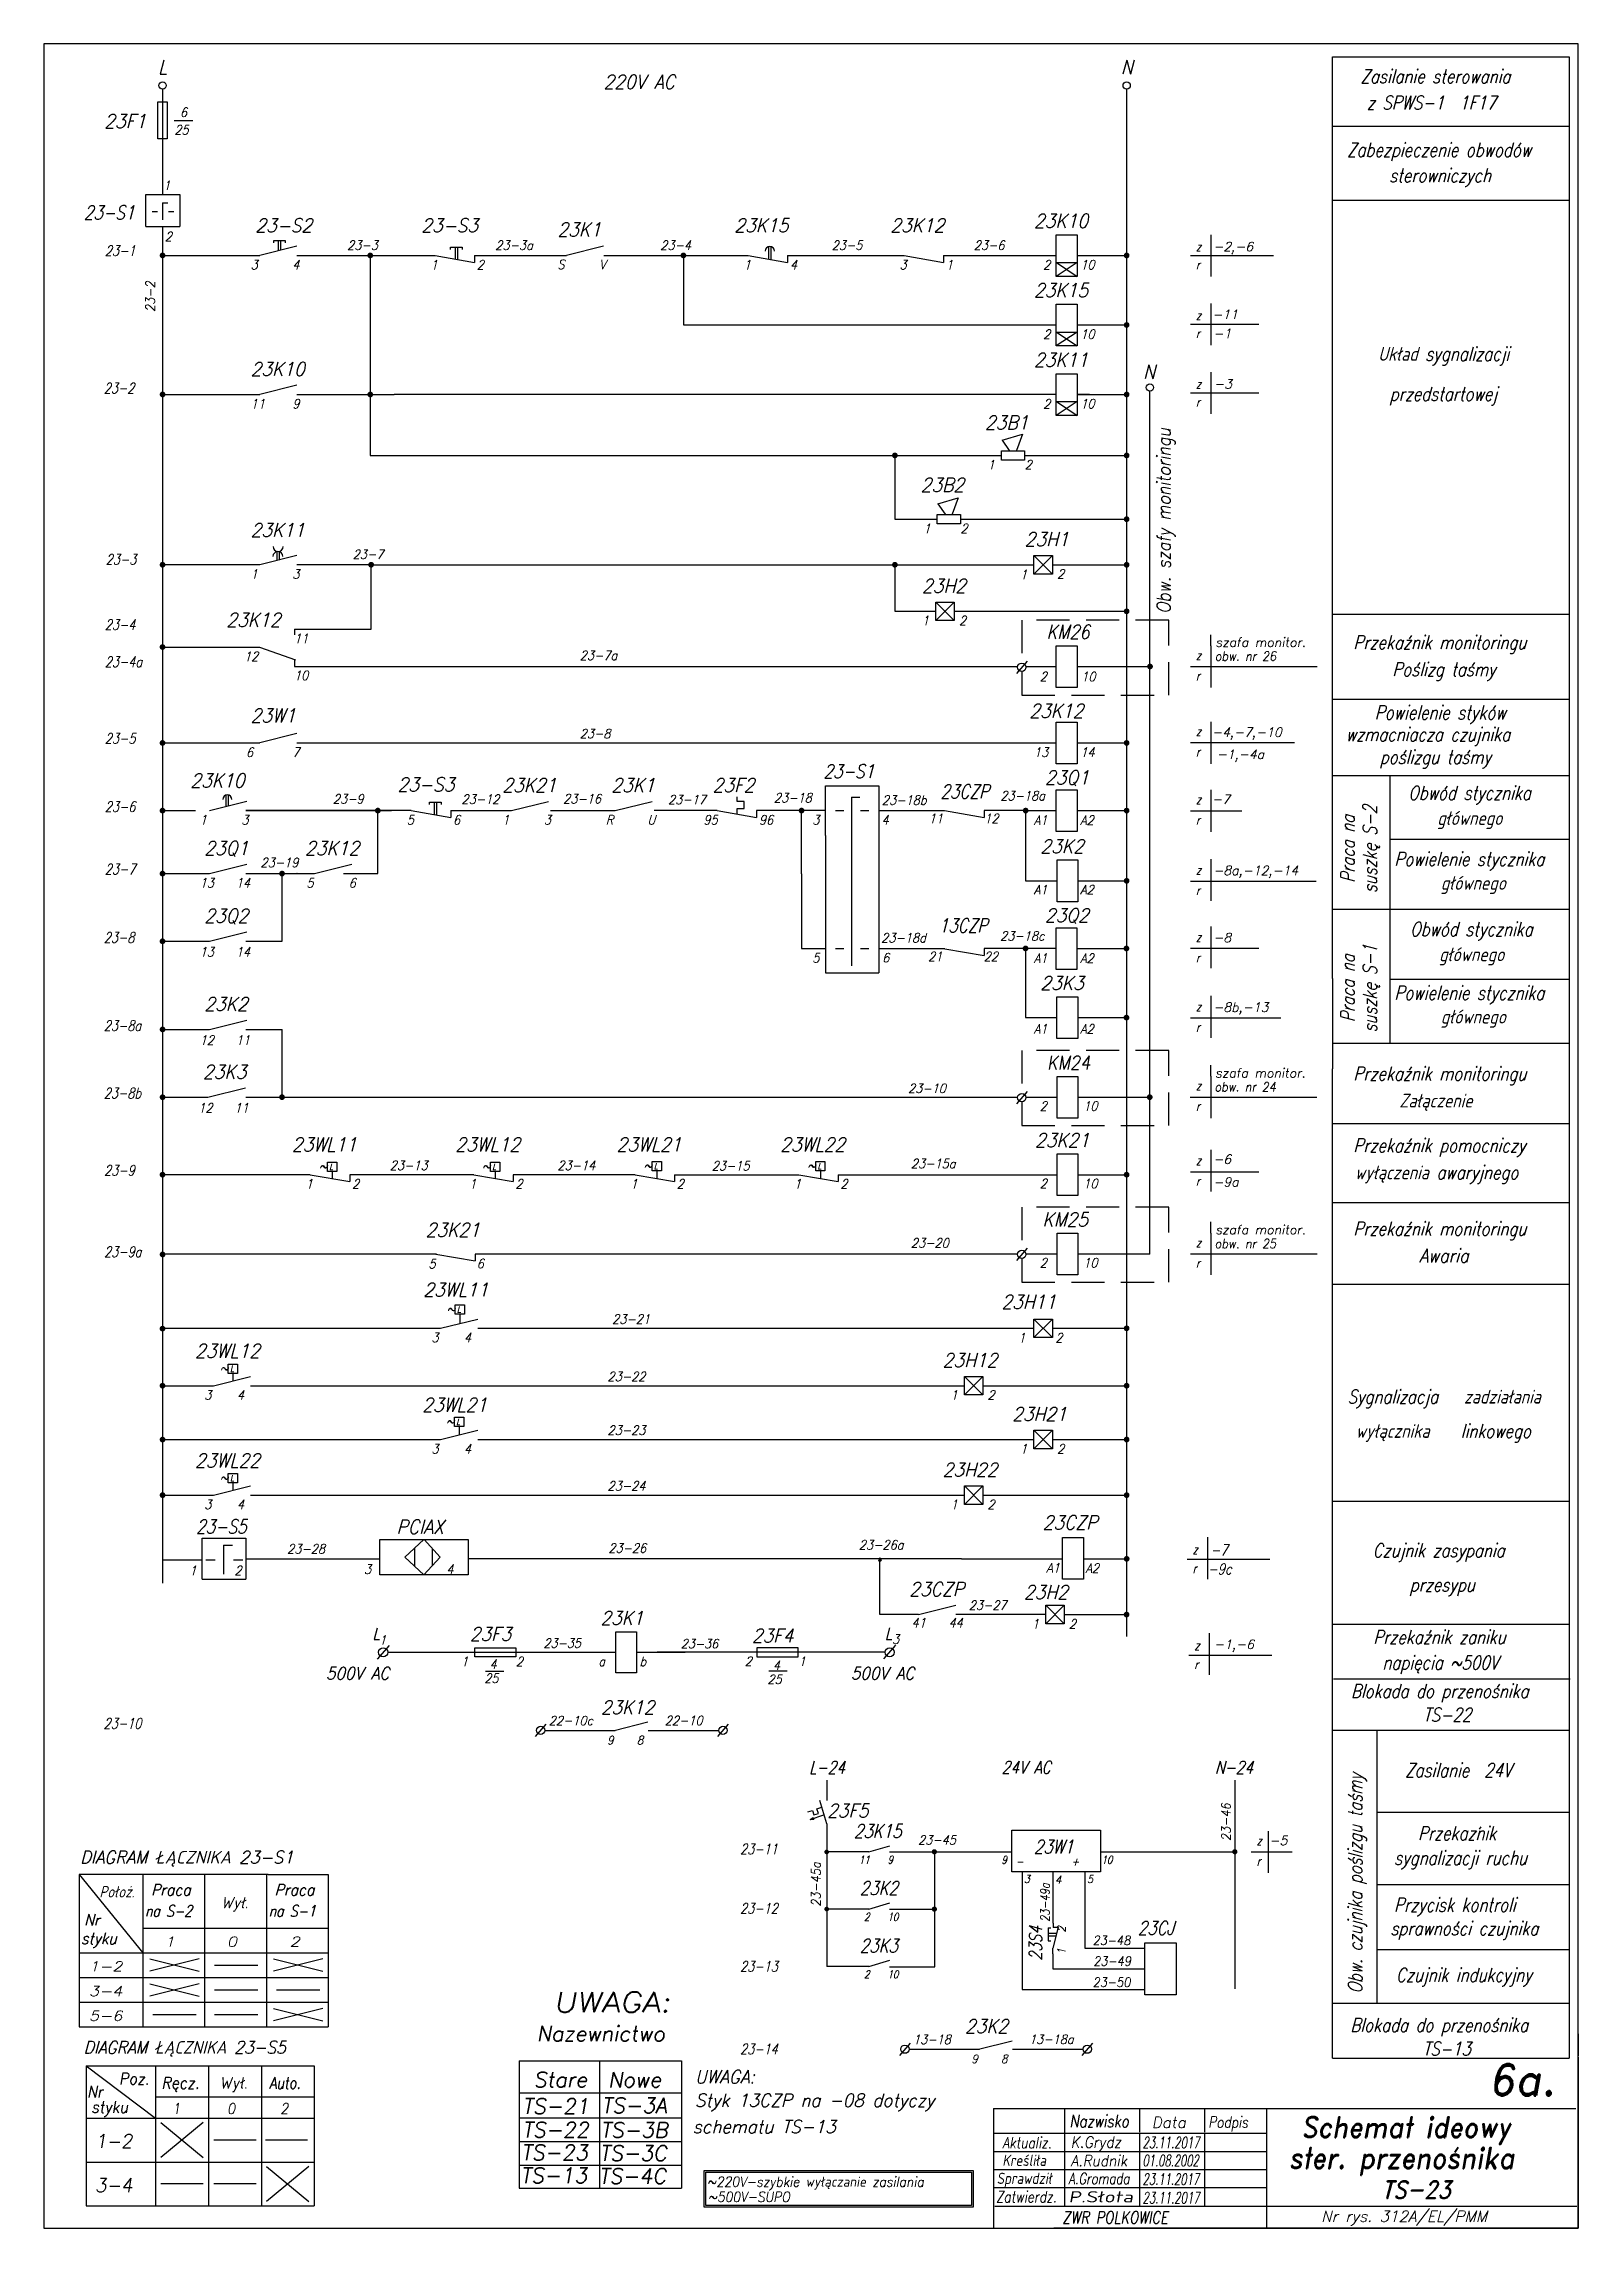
# Model space of a CAD drawing. Extents: x 0 to 1980, y 0 to 420.
# Drawn here: x 0 to 295, y 0 to 420 of the extents above; entities outside this region: 2.
import ezdxf
from ezdxf.enums import TextEntityAlignment as Align

# ---------------------------------------------------------------- set-up
doc = ezdxf.new("R2010")
doc.units = 0
doc.header["$MEASUREMENT"] = 0
doc.linetypes.add('DASHED2', pattern=[9.525, 6.35, -3.175])
doc.layers.get('0').update_dxf_attribs({"linetype": 'CONTINUOUS'})
doc.layers.add('LINIE', color=4, linetype='CONTINUOUS')
doc.layers.add('STYKI', color=4, linetype='CONTINUOUS')
doc.styles.add('ROMAND', font='romand', dxfattribs={"width": 0.9, "oblique": 15, "height": 3.5})
doc.styles.add('ROMANS', font='romans', dxfattribs={"width": 0.9, "oblique": 15, "height": 1.5})

msp = doc.modelspace()

# ---------------------------------------------------------------- texts
at = {"color": 7}
for s, height, style, oblique, width, p in [('L', 2.67, 'ROMAND', 15, 0.9, (21.96, 414.15)), ('N', 2.67, 'ROMAND', 15, 0.9, (207.06, 414.15)), ('220V AC', 2.673, 'ROMAND', 15, 0.9, (107.6, 411.32)), ('Zasilanie sterowania', 2.64, 'ROMANS', 15, 0.8, (253.12, 412.4)), ('6', 1.78, 'ROMANS', 15, 0.9, (26.18, 405.93)), ('z SPWS-1  1F17', 2.64, 'ROMANS', 15, 0.8, (254.34, 407.35)), ('23F1', 2.673, 'ROMAND', 15, 0.9, (11.61, 403.79)), ('25', 1.782, 'ROMANS', 15, 0.9, (25.1, 402.55)), ('Zabezpieczenie obwodów', 2.64, 'ROMANS', 15, 0.8, (250.53, 398.27)), ('sterowniczych', 2.64, 'ROMANS', 15, 0.8, (258.64, 393.35)), ('1', 1.78, 'ROMANS', 15, 0.9, (22.97, 391.88)), ('23-S1', 2.673, 'ROMAND', 15, 0.8, (7.71, 386.19)), ('23-S2', 2.673, 'ROMAND', 15, 0.9, (40.67, 383.74)), ('23-S3', 2.673, 'ROMAND', 15, 0.9, (72.56, 383.74)), ('23K15', 2.673, 'ROMAND', 15, 0.9, (132.76, 383.74)), ('23K12', 2.673, 'ROMAND', 15, 0.9, (162.73, 383.74)), ('23K10', 2.673, 'ROMAND', 15, 0.9, (190.35, 384.63)), ('2', 1.78, 'ROMANS', 15, 0.9, (23.28, 382.02)), ('23K1', 2.673, 'ROMAND', 15, 0.9, (98.75, 382.92)), ('23-1', 2, 'ROMANS', 15, 0.8, (11.73, 379.19)), ('3', 1.78, 'ROMANS', 15, 0.9, (39.77, 376.61)), ('4', 1.78, 'ROMANS', 15, 0.9, (47.79, 376.61)), ('23-3', 1.782, 'ROMANS', 15, 0.9, (58.32, 380.36)), ('1', 1.78, 'ROMANS', 15, 0.9, (74.35, 376.61)), ('2', 1.78, 'ROMANS', 15, 0.9, (83.26, 376.61)), ('23-3a', 1.782, 'ROMANS', 15, 0.9, (86.8, 380.36)), ('S', 1.78, 'ROMANS', 15, 0.9, (98.75, 376.68)), ('V', 1.78, 'ROMANS', 15, 0.9, (106.77, 376.68)), ('23-4', 1.782, 'ROMANS', 15, 0.9, (118.52, 380.36)), ('1', 1.78, 'ROMANS', 15, 0.9, (134.55, 376.61)), ('4', 1.78, 'ROMANS', 15, 0.9, (143.46, 376.61)), ('23-5', 1.782, 'ROMANS', 15, 0.9, (151.46, 380.36)), ('3', 1.78, 'ROMANS', 15, 0.9, (164.51, 376.61)), ('1', 1.78, 'ROMANS', 15, 0.9, (173.42, 376.61)), ('23-6', 1.782, 'ROMANS', 15, 0.9, (178.77, 380.36)), ('2', 1.78, 'ROMANS', 15, 0.9, (192.14, 376.61)), ('10', 1.782, 'ROMANS', 15, 0.9, (199.26, 376.61)), ('z', 1.76, 'ROMANS', 15, 0.8, (221.49, 380.1)), ('23K15', 2.673, 'ROMAND', 15, 0.9, (190.35, 371.27)), ('r', 1.76, 'ROMANS', 15, 0.8, (221.49, 376.64)), ('z', 1.76, 'ROMANS', 15, 0.8, (221.49, 366.9)), ('2', 1.78, 'ROMANS', 15, 0.9, (192.14, 363.25)), ('10', 1.782, 'ROMANS', 15, 0.9, (199.26, 363.25)), ('r', 1.76, 'ROMANS', 15, 0.8, (221.49, 363.44)), ('Układ sygnalizacji', 2.64, 'ROMANS', 15, 0.8, (256.52, 359.04)), ('23K10', 2.673, 'ROMAND', 15, 0.9, (39.77, 356.12)), ('23K11', 2.673, 'ROMAND', 15, 0.9, (190.35, 357.9)), ('N', 2.67, 'ROMAND', 15, 0.9, (211.33, 355.58)), ('23-2', 2, 'ROMANS', 15, 0.8, (11.53, 352.78)), ('z', 1.76, 'ROMANS', 15, 0.8, (221.49, 353.7)), ('przedstartowej', 2.64, 'ROMANS', 15, 0.8, (258.72, 351.34)), ('11', 1.782, 'ROMANS', 15, 0.9, (39.77, 349.88)), ('9', 1.78, 'ROMANS', 15, 0.9, (47.79, 349.88)), ('2', 1.78, 'ROMANS', 15, 0.9, (192.14, 349.88)), ('10', 1.782, 'ROMANS', 15, 0.9, (199.26, 349.88)), ('r', 1.76, 'ROMANS', 15, 0.8, (221.49, 350.24)), ('23B1', 2.673, 'ROMAND', 15, 0.9, (180.93, 345.84)), ('23B2', 2.673, 'ROMAND', 15, 0.9, (168.58, 333.85)), ('1    ', 1.782, 'ROMANS', 15, 0.9, (181.44, 338.17)), ('2', 1.78, 'ROMANS', 15, 0.9, (188.57, 338.17)), ('23K11', 2.673, 'ROMAND', 15, 0.9, (39.77, 325.17)), ('1    ', 1.782, 'ROMANS', 15, 0.9, (169.1, 325.9)), ('2', 1.78, 'ROMANS', 15, 0.9, (176.23, 325.9)), ('23H1', 2.673, 'ROMAND', 15, 0.9, (188.57, 323.39)), ('23-3', 2, 'ROMANS', 15, 0.8, (11.9, 319.85)), ('23-7', 1.782, 'ROMANS', 15, 0.9, (59.38, 320.94)), ('1', 1.78, 'ROMANS', 15, 0.9, (39.77, 317.15)), ('3', 1.78, 'ROMANS', 15, 0.9, (47.79, 317.15)), ('23H2', 2.673, 'ROMAND', 15, 0.9, (168.82, 314.44)), ('1    ', 1.782, 'ROMANS', 15, 0.9, (187.68, 317.08)), ('2', 1.78, 'ROMANS', 15, 0.9, (194.81, 317.15)), ('23-4', 2, 'ROMANS', 15, 0.8, (11.72, 307.3)), ('23K12', 2.673, 'ROMAND', 15, 0.9, (35.11, 307.92)), ('1    ', 1.782, 'ROMANS', 15, 0.9, (168.82, 308.2)), ('2', 1.78, 'ROMANS', 15, 0.9, (175.94, 308.2)), ('KM26', 2.673, 'ROMAND', 15, 0.85, (192.76, 305.61)), ('12', 1.782, 'ROMANS', 15, 0.9, (38.49, 301.32)), ('11', 1.782, 'ROMANS', 15, 0.9, (48.11, 304.77)), ('23-7a', 1.782, 'ROMANS', 15, 0.9, (103.04, 301.51)), ('z', 1.76, 'ROMANS', 15, 0.8, (221.49, 301.54)), ('obw. nr 26', 1.76, 'ROMANS', 10, 0.9, (225.13, 301.38)), ('Przekaźnik monitoringu', 2.64, 'ROMANS', 15, 0.8, (251.76, 303.58)), ('23-4a', 2, 'ROMANS', 15, 0.8, (11.72, 300.16)), ('10', 1.782, 'ROMANS', 15, 0.9, (48.11, 297.64)), ('2', 1.78, 'ROMANS', 15, 0.9, (191.47, 297.44)), ('10', 1.782, 'ROMANS', 15, 0.9, (199.43, 297.44)), ('r', 1.76, 'ROMANS', 15, 0.8, (221.49, 297.6)), ('Poślizg taśmy', 2.64, 'ROMANS', 15, 0.8, (259.25, 298.4)), ('23W1', 2.673, 'ROMAND', 15, 0.9, (39.77, 289.5)), ('23K12', 2.673, 'ROMAND', 15, 0.9, (189.46, 290.42)), ('Powielenie styków', 2.64, 'ROMANS', 15, 0.8, (255.87, 290.1)), ('23-5', 2, 'ROMANS', 15, 0.8, (11.72, 285.43)), ('23-8', 1.782, 'ROMANS', 15, 0.9, (103.04, 286.46)), ('z', 1.76, 'ROMANS', 15, 0.8, (221.49, 286.91)), ('    wzmacniacza czujnika', 2.64, 'ROMANS', 15, 0.8, (243.99, 285.89)), ('6', 1.78, 'ROMANS', 15, 0.9, (38.88, 282.89)), ('7', 1.78, 'ROMANS', 15, 0.9, (47.79, 282.89)), ('23-S1', 2.673, 'ROMAND', 15, 0.8, (149.89, 278.78)), ('13', 1.782, 'ROMANS', 15, 0.9, (190.35, 282.89)), ('14', 1.782, 'ROMANS', 15, 0.9, (199.26, 282.89)), ('r', 1.76, 'ROMANS', 15, 0.8, (221.49, 282.98)), ('poślizgu taśmy', 2.64, 'ROMANS', 15, 0.8, (256.82, 281.54)), ('23K10', 2.673, 'ROMAND', 15, 0.9, (28.19, 277.01)), ('23-S3', 2.673, 'ROMAND', 15, 0.9, (68, 276.24)), ('23K21', 2.673, 'ROMAND', 15, 0.9, (88.15, 276.12)), ('23K1', 2.673, 'ROMAND', 15, 0.9, (109.12, 276.12)), ('23F2', 2.673, 'ROMAND', 15, 0.9, (128.58, 276.12)), ('23CZP', 2.673, 'ROMAND', 15, 0.8, (172.35, 274.88)), ('23Q1', 2.673, 'ROMAND', 15, 0.9, (192.46, 277.59)), ('Obwód stycznika', 2.64, 'ROMANS', 15, 0.8, (262.32, 274.64)), ('23-6', 2, 'ROMANS', 15, 0.8, (11.72, 272.32)), ('23-9', 1.782, 'ROMANS', 15, 0.9, (55.59, 273.92)), ('23-12', 1.782, 'ROMANS', 15, 0.9, (80.31, 273.86)), ('23-16', 1.782, 'ROMANS', 15, 0.9, (99.85, 273.95)), ('23-17', 1.782, 'ROMANS', 15, 0.9, (120.01, 273.77)), ('23-18', 1.782, 'ROMANS', 15, 0.9, (140.37, 274.14)), ('23-18b', 1.782, 'ROMANS', 15, 0.9, (161.12, 273.7)), ('23-18a', 1.782, 'ROMANS', 15, 0.9, (183.89, 274.53)), ('z', 1.76, 'ROMANS', 15, 0.8, (221.49, 273.82)), ('1', 1.78, 'ROMANS', 15, 0.9, (29.97, 269.89)), ('3', 1.78, 'ROMANS', 15, 0.9, (37.99, 269.89)), ('5', 1.78, 'ROMANS', 15, 0.9, (69.78, 269.89)), ('6', 1.78, 'ROMANS', 15, 0.9, (78.69, 269.89)), ('1', 1.78, 'ROMANS', 15, 0.9, (88.12, 269.89)), ('3', 1.78, 'ROMANS', 15, 0.9, (96.14, 269.89)), ('R', 1.78, 'ROMANS', 15, 0.9, (108.06, 269.89)), ('U', 1.78, 'ROMANS', 15, 0.9, (116.07, 269.89)), ('95', 1.782, 'ROMANS', 15, 0.9, (126.8, 269.89)), ('96', 1.782, 'ROMANS', 15, 0.9, (137.49, 269.89)), ('3', 1.78, 'ROMANS', 15, 0.9, (147.74, 269.89)), ('4', 1.78, 'ROMANS', 15, 0.9, (161.06, 269.89)), ('11', 1.782, 'ROMANS', 15, 0.9, (170.11, 270.16)), ('12', 1.782, 'ROMANS', 15, 0.9, (180.8, 270.16)), ('A1', 1.782, 'ROMANS', 15, 0.9, (190.33, 269.83)), ('A2', 1.782, 'ROMANS', 15, 0.9, (199.24, 269.83)), ('r', 1.76, 'ROMANS', 15, 0.8, (221.49, 269.88)), ('głównego', 2.64, 'ROMANS', 15, 0.8, (267.88, 269.8)), ('23Q1', 2.673, 'ROMAND', 15, 0.9, (30.86, 264.01)), ('23K12', 2.673, 'ROMAND', 15, 0.9, (50.24, 264.01)), ('23K2', 2.673, 'ROMAND', 15, 0.9, (191.59, 264.36)), ('Powielenie stycznika', 2.64, 'ROMANS', 15, 0.8, (259.65, 261.92)), ('23-7', 2, 'ROMANS', 15, 0.8, (11.72, 260.3)), ('23-19', 1.782, 'ROMANS', 15, 0.9, (41.67, 261.68)), ('z', 1.76, 'ROMANS', 15, 0.8, (221.49, 260.28)), ('13', 1.782, 'ROMANS', 15, 0.9, (29.97, 257.78)), ('14', 1.782, 'ROMANS', 15, 0.9, (36.92, 257.78)), ('5', 1.78, 'ROMANS', 15, 0.9, (50.5, 257.77)), ('6', 1.78, 'ROMANS', 15, 0.9, (58.62, 257.77)), ('A1', 1.782, 'ROMANS', 15, 0.9, (190.33, 256.47)), ('A2', 1.782, 'ROMANS', 15, 0.9, (199.24, 256.47)), ('r', 1.76, 'ROMANS', 15, 0.8, (221.49, 256.34)), ('głównego', 2.64, 'ROMANS', 15, 0.8, (268.56, 257.33)), ('23Q2', 2.673, 'ROMAND', 15, 0.9, (30.86, 251.01)), ('23Q2', 2.673, 'ROMAND', 15, 0.9, (192.44, 251.09)), ('23-8', 2, 'ROMANS', 15, 0.8, (11.53, 247.16)), ('23-18d', 1.782, 'ROMANS', 15, 0.9, (160.99, 247.22)), ('13CZP', 2.673, 'ROMAND', 15, 0.8, (172.03, 249.15)), ('23-18c', 1.782, 'ROMANS', 15, 0.9, (183.85, 247.56)), ('z', 1.76, 'ROMANS', 15, 0.8, (221.49, 247.36)), ('Obwód stycznika', 2.64, 'ROMANS', 15, 0.8, (262.67, 248.44)), ('13', 1.782, 'ROMANS', 15, 0.9, (29.97, 244.49)), ('14', 1.782, 'ROMANS', 15, 0.9, (36.92, 244.49)), ('5', 1.78, 'ROMANS', 15, 0.9, (147.74, 243.36)), ('6', 1.78, 'ROMANS', 15, 0.9, (161.17, 243.39)), ('21', 1.782, 'ROMANS', 15, 0.9, (170, 243.62)), ('22', 1.782, 'ROMANS', 15, 0.9, (180.69, 243.62)), ('A1', 1.782, 'ROMANS', 15, 0.9, (190.33, 243.28)), ('A2', 1.782, 'ROMANS', 15, 0.9, (199.24, 243.28)), ('r', 1.76, 'ROMANS', 15, 0.8, (221.49, 243.43)), ('głównego', 2.64, 'ROMANS', 15, 0.8, (268.24, 243.6)), ('23K3', 2.673, 'ROMAND', 15, 0.9, (191.57, 238.07)), ('23K2', 2.673, 'ROMAND', 15, 0.9, (30.86, 234.04)), ('Powielenie stycznika', 2.64, 'ROMANS', 15, 0.8, (259.65, 236.2)), ('23-8a', 2, 'ROMANS', 15, 0.8, (11.53, 230.21)), ('A1', 1.782, 'ROMANS', 15, 0.9, (190.33, 229.7)), ('A2', 1.782, 'ROMANS', 15, 0.9, (199.24, 229.7)), ('z', 1.76, 'ROMANS', 15, 0.8, (221.49, 233.99)), ('r', 1.76, 'ROMANS', 15, 0.8, (221.49, 230.05)), ('głównego', 2.64, 'ROMANS', 15, 0.8, (268.56, 231.62)), ('12', 1.782, 'ROMANS', 15, 0.9, (29.97, 227.53)), ('11', 1.782, 'ROMANS', 15, 0.9, (36.92, 227.53)), ('23K3', 2.673, 'ROMAND', 15, 0.9, (30.59, 221.02)), ('KM24', 2.673, 'ROMAND', 10, 0.85, (192.9, 222.76)), ('Przekaźnik monitoringu', 2.64, 'ROMANS', 15, 0.8, (251.76, 220.67)), ('23-8b', 2, 'ROMANS', 15, 0.8, (11.53, 217.24)), ('23-10', 1.78, 'ROMANS', 15, 0.9, (166.15, 218.27)), ('z', 1.76, 'ROMANS', 15, 0.8, (221.49, 218.79)), ('obw. nr 24', 1.76, 'ROMANS', 10, 0.9, (225.07, 218.57)), ('12', 1.782, 'ROMANS', 15, 0.9, (29.7, 214.51)), ('11', 1.782, 'ROMANS', 15, 0.9, (36.65, 214.51)), ('2', 1.78, 'ROMANS', 15, 0.9, (191.47, 214.86)), ('10', 1.782, 'ROMANS', 15, 0.9, (199.83, 214.86)), ('r', 1.76, 'ROMANS', 15, 0.8, (221.49, 214.86)), ('Załączenie', 2.64, 'ROMANS', 15, 0.8, (260.59, 215.48)), ('23K21', 2.673, 'ROMAND', 15, 0.9, (190.56, 207.87)), ('23WL11', 2.673, 'ROMAND', 15, 0.9, (47.69, 207.02)), ('23WL12', 2.673, 'ROMAND', 15, 0.9, (79.1, 207.02)), ('23WL21', 2.673, 'ROMAND', 15, 0.9, (110.11, 207.02)), ('23WL22', 2.673, 'ROMAND', 15, 0.9, (141.56, 207.02)), ('Przekaźnik pomocniczy', 2.64, 'ROMANS', 15, 0.8, (251.76, 206.86)), ('23-9', 2, 'ROMANS', 15, 0.8, (11.58, 202.38)), ('1', 1.78, 'ROMANS', 15, 0.9, (50.36, 199.89)), ('~', 1.78, 'ROMANS', 15, 0.9, (52.89, 203.31)), ('L', 1.16, 'ROMANS', 15, 0.9, (54.88, 203.51)), ('2', 1.78, 'ROMANS', 15, 0.9, (59.27, 199.89)), ('23-13', 1.782, 'ROMANS', 15, 0.9, (66.52, 203.46)), ('1', 1.78, 'ROMANS', 15, 0.9, (81.78, 199.89)), ('~', 1.78, 'ROMANS', 15, 0.9, (84.24, 203.31)), ('L', 1.16, 'ROMANS', 15, 0.9, (86.23, 203.5)), ('2', 1.78, 'ROMANS', 15, 0.9, (90.69, 199.89)), ('23-14', 1.782, 'ROMANS', 15, 0.9, (98.74, 203.46)), ('1', 1.78, 'ROMANS', 15, 0.9, (112.78, 199.89)), ('~', 1.78, 'ROMANS', 15, 0.9, (115.31, 203.43)), ('L', 1.16, 'ROMANS', 15, 0.9, (117.3, 203.63)), ('2', 1.78, 'ROMANS', 15, 0.9, (121.69, 199.89)), ('23-15', 1.782, 'ROMANS', 15, 0.9, (128.4, 203.38)), ('1', 1.78, 'ROMANS', 15, 0.9, (144.23, 199.89)), ('~', 1.78, 'ROMANS', 15, 0.9, (146.76, 203.43)), ('L', 1.16, 'ROMANS', 15, 0.9, (148.75, 203.63)), ('2', 1.78, 'ROMANS', 15, 0.9, (153.14, 199.89)), ('23-15a', 1.78, 'ROMANS', 15, 0.9, (166.7, 203.8)), ('2', 1.78, 'ROMANS', 15, 0.9, (191.47, 199.97)), ('10', 1.782, 'ROMANS', 15, 0.9, (199.83, 199.97)), ('z', 1.76, 'ROMANS', 15, 0.8, (221.49, 204.41)), ('r', 1.76, 'ROMANS', 15, 0.8, (221.49, 200.47)), ('wyłączenia awaryjnego', 2.64, 'ROMANS', 15, 0.8, (252.05, 201.68)), ('23K21', 2.673, 'ROMAND', 15, 0.9, (73.42, 190.63)), ('KM25', 2.673, 'ROMAND', 15, 0.9, (191.97, 192.63)), ('Przekaźnik monitoringu', 2.64, 'ROMANS', 15, 0.8, (251.76, 190.86)), ('23-20', 1.78, 'ROMANS', 15, 0.9, (166.7, 188.56)), ('z', 1.76, 'ROMANS', 15, 0.8, (221.49, 188.64)), ('obw. nr 25', 1.76, 'ROMANS', 10, 0.9, (225.11, 188.44)), ('23-9a', 2, 'ROMANS', 15, 0.8, (11.58, 186.73)), ('5', 1.78, 'ROMANS', 15, 0.9, (73.96, 184.54)), ('6', 1.78, 'ROMANS', 15, 0.9, (83.23, 184.58)), ('2', 1.78, 'ROMANS', 15, 0.9, (191.47, 184.73)), ('10', 1.782, 'ROMANS', 15, 0.9, (199.83, 184.73)), ('r', 1.76, 'ROMANS', 15, 0.8, (221.49, 184.7)), ('Awaria', 2.64, 'ROMANS', 15, 0.85, (264.35, 185.67)), ('23WL11', 2.673, 'ROMAND', 15, 0.9, (72.97, 179.12)), ('~', 1.78, 'ROMANS', 15, 0.9, (77.45, 175.86)), ('L', 1.16, 'ROMANS', 15, 0.9, (79.44, 176.05)), ('  23H11', 2.673, 'ROMAND', 15, 0.9, (180.8, 176.79)), ('23-21', 1.782, 'ROMANS', 15, 0.9, (109.27, 173.92)), ('23WL12', 2.673, 'ROMAND', 15, 0.9, (29.08, 167.34)), ('3    4', 1.782, 'ROMANS', 15, 0.9, (74.52, 170.35)), ('23H12', 2.673, 'ROMAND', 15, 0.9, (172.79, 165.56)), ('1    ', 1.782, 'ROMANS', 15, 0.9, (187.33, 170.32)), ('2', 1.78, 'ROMANS', 15, 0.9, (194.46, 170.32)), ('~', 1.78, 'ROMANS', 15, 0.9, (33.83, 164.49)), ('L', 1.16, 'ROMANS', 15, 0.9, (35.83, 164.69)), ('23-22', 1.782, 'ROMANS', 15, 0.9, (108.38, 162.88)), ('3    4', 1.782, 'ROMANS', 15, 0.9, (30.86, 159.32)), ('23WL21', 2.673, 'ROMAND', 15, 0.9, (72.74, 156.99)), ('1    ', 1.782, 'ROMANS', 15, 0.9, (174.32, 159.32)), ('2', 1.78, 'ROMANS', 15, 0.9, (181.44, 159.32)), ('Sygnalizacja', 2.64, 'ROMANS', 15, 0.8, (250.63, 158.57)), ('zadziałania', 2.64, 'ROMANS', 15, 0.8, (273.02, 158.57)), ('L', 1.16, 'ROMANS', 15, 0.9, (79.3, 154.47)), ('23H21', 2.673, 'ROMAND', 15, 0.9, (186.15, 155.21)), ('~', 1.78, 'ROMANS', 15, 0.9, (77.3, 154.27)), ('23-23', 1.782, 'ROMANS', 15, 0.9, (108.38, 152.53)), ('wyłącznika', 2.64, 'ROMANS', 15, 0.8, (252.2, 151.97)), ('linkowego', 2.64, 'ROMANS', 15, 0.8, (272.39, 151.97)), ('23WL22', 2.673, 'ROMAND', 15, 0.9, (29.08, 146.3)), ('3    4', 1.782, 'ROMANS', 15, 0.9, (74.52, 148.97)), ('23H22', 2.673, 'ROMAND', 15, 0.9, (172.79, 144.51)), ('1    ', 1.782, 'ROMANS', 15, 0.9, (187.68, 148.97)), ('2', 1.78, 'ROMANS', 15, 0.9, (194.81, 148.97)), ('~', 1.78, 'ROMANS', 15, 0.9, (33.83, 143.45)), ('L', 1.16, 'ROMANS', 15, 0.9, (35.83, 143.65)), ('23-24', 1.782, 'ROMANS', 15, 0.9, (108.38, 141.84)), ('3    4', 1.782, 'ROMANS', 15, 0.9, (30.86, 138.28)), ('1    ', 1.782, 'ROMANS', 15, 0.9, (174.32, 138.28)), ('2', 1.78, 'ROMANS', 15, 0.9, (181.44, 138.28)), ('23-S5', 2.673, 'ROMAND', 15, 0.8, (29.27, 133.57)), ('PCIAX', 2.673, 'ROMAND', 15, 0.9, (67.82, 133.52)), ('23CZP', 2.673, 'ROMAND', 15, 0.9, (192.03, 134.35)), ('23-28', 1.782, 'ROMANS', 15, 0.9, (46.79, 129.74)), ('23-26', 1.782, 'ROMANS', 15, 0.9, (108.54, 129.89)), ('23-26a', 1.782, 'ROMANS', 15, 0.9, (156.69, 130.51)), ('z', 1.76, 'ROMANS', 15, 0.8, (220.83, 129.62)), ('-7', 2.09, 'ROMANS', 15, 0.8, (224.28, 129.38)), ('Czujnik zasypania', 2.64, 'ROMANS', 15, 0.8, (255.46, 129.01)), ('1      2', 1.782, 'ROMANS', 15, 0.9, (28, 125.55)), ('3            4', 1.782, 'ROMANS', 15, 0.9, (61.57, 125.81)), ('A1', 1.782, 'ROMANS', 15, 0.9, (192.73, 126.08)), ('A2', 1.782, 'ROMANS', 15, 0.9, (200.24, 126.03)), ('r', 1.76, 'ROMANS', 15, 0.8, (220.83, 125.98)), ('-9c', 2.09, 'ROMANS', 15, 0.8, (223.78, 125.71)), ('23CZP', 2.673, 'ROMAND', 15, 0.9, (166.36, 121.55)), ('23H2', 2.673, 'ROMAND', 15, 0.9, (188.42, 120.97)), ('przesypu', 2.64, 'ROMANS', 15, 0.8, (262.58, 122.41)), ('23K1', 2.64, 'ROMAND', 15, 0.9, (107.02, 116.02)), ('23-27', 1.782, 'ROMANS', 15, 0.9, (177.81, 118.9)), ('L', 2.2, 'ROMANS', 15, 0.9, (63.2, 113.19)), ('1', 1.76, 'ROMANS', 15, 0.9, (64.47, 112.23)), ('23F3', 2.64, 'ROMAND', 15, 0.9, (81.92, 112.94)), ('23F4', 2.64, 'ROMAND', 15, 0.9, (136.16, 112.64)), ('L', 2.2, 'ROMANS', 15, 0.9, (161.69, 113.22)), ('3', 1.76, 'ROMANS', 15, 0.9, (163.09, 112.37)), ('41', 1.782, 'ROMANS', 15, 0.9, (166.81, 115.53)), ('44', 1.782, 'ROMANS', 15, 0.9, (173.94, 115.53)), ('1    ', 1.782, 'ROMANS', 15, 0.9, (189.95, 115.31)), ('2', 1.78, 'ROMANS', 15, 0.9, (197.08, 115.31)), ('Przekaźnik zaniku', 2.64, 'ROMANS', 15, 0.8, (255.58, 112.35)), ('1', 1.76, 'ROMANS', 15, 0.9, (80.22, 108.1)), ('4', 1.76, 'ROMANS', 15, 0.9, (85.72, 107.58)), ('2', 1.76, 'ROMANS', 15, 0.9, (90.78, 108.1)), ('23-35', 1.76, 'ROMANS', 15, 0.9, (96.06, 111.62)), ('a', 1.76, 'ROMANS', 15, 0.9, (106.62, 108.1)), ('b', 1.76, 'ROMANS', 15, 0.9, (114.54, 108.1)), ('23-36', 1.76, 'ROMANS', 15, 0.9, (122.46, 111.51)), ('2', 1.76, 'ROMANS', 15, 0.9, (134.78, 108.12)), ('1', 1.76, 'ROMANS', 15, 0.9, (145.12, 108.12)), ('z', 1.76, 'ROMANS', 15, 0.8, (221.19, 111.17)), ('napięcia ~500V', 2.64, 'ROMANS', 15, 0.8, (257.32, 107.44)), (' 500V AC', 2.376, 'ROMANS', 15, 0.9, (52.78, 105.52)), ('25', 1.76, 'ROMANS', 15, 0.9, (84.7, 104.88)), ('25', 1.76, 'ROMANS', 15, 0.9, (139.15, 104.65)), ('4', 1.76, 'ROMANS', 15, 0.9, (140.17, 107.35)), ('500V AC', 2.376, 'ROMANS', 15, 0.9, (155.15, 105.52)), ('r', 1.76, 'ROMANS', 15, 0.8, (221.19, 107.54)), ('23K12', 2.64, 'ROMAND', 15, 0.9, (107.09, 98.83)), ('Blokada do przenośnika', 2.64, 'ROMANS', 15, 0.8, (251.29, 101.98)), ('23-10', 2, 'ROMANS', 15, 0.8, (11.5, 96.05)), ('22-10c', 1.78, 'ROMANS', 15, 0.9, (97.08, 96.71)), ('22-10', 1.78, 'ROMANS', 15, 0.9, (119.38, 96.73)), ('TS-22', 2.64, 'ROMANS', 15, 0.8, (265.17, 97.41)), ('9    8', 1.62, 'ROMANS', 15, 0.9, (108.3, 93.04)), ('L-24', 2.43, 'ROMAND', 15, 0.8, (147.11, 87.4)), ('24V AC', 2.43, 'ROMAND', 15, 0.8, (184.14, 87.41)), ('N-24', 2.43, 'ROMAND', 15, 0.8, (225.14, 87.4)), ('Zasilanie  24V', 2.64, 'ROMANS', 15, 0.8, (261.69, 86.76)), ('23F5', 2.64, 'ROMAND', 15, 0.9, (150.6, 78.99)), ('23K15', 2.64, 'ROMAND', 15, 0.8, (155.75, 75.05)), ('Przekaznik ', 2.64, 'ROMANS', 15, 0.8, (264.17, 74.63)), ('23-11', 2, 'ROMANS', 15, 0.8, (133.84, 71.92)), ('11', 1.5, 'ROMANS', 15, 0.8, (156.72, 70.1)), ('9', 1.5, 'ROMANS', 15, 0.8, (162.22, 70.1)), ('23-45', 1.78, 'ROMANS', 15, 0.9, (168.07, 73.77)), ('9', 1.5, 'ROMANS', 15, 0.8, (184.12, 70.1)), ('23W1', 2.64, 'ROMAND', 15, 0.8, (190.34, 72.05)), ('10', 1.5, 'ROMANS', 15, 0.8, (203.36, 70.1)), ('z', 1.76, 'ROMANS', 15, 0.8, (233.15, 73.65)), ('sygnalizacji ruchu ', 2.64, 'ROMANS', 15, 0.8, (259.58, 69.91)), ('-         +', 1.5, 'ROMANS', 15, 0.9, (186.87, 69.77)), ('3', 1.5, 'ROMANS', 15, 0.9, (188.4, 66.41)), ('5', 1.5, 'ROMANS', 15, 0.9, (200.56, 66.41)), ('r', 1.76, 'ROMANS', 15, 0.8, (233.15, 69.71)), ('Położ.', 2.2, 'ROMANS', 15, 0.8, (10.7, 63.61)), ('Praca', 2.2, 'ROMANS', 15, 0.9, (20.61, 63.97)), ('Wył.', 2.2, 'ROMANS', 15, 0.9, (34.07, 61.52)), ('Praca', 2.2, 'ROMANS', 15, 0.9, (44.38, 63.97)), ('23K2', 2.64, 'ROMAND', 15, 0.8, (156.86, 64.08)), ('Przycisk kontroli', 2.64, 'ROMANS', 15, 0.8, (259.58, 60.87)), ('Nr', 2.2, 'ROMANS', 15, 0.9, (7.76, 58.19)), ('na S-2', 2.2, 'ROMANS', 15, 0.8, (19.44, 59.92)), ('na S-1', 2.2, 'ROMANS', 15, 0.8, (43.21, 59.92)), ('23-12', 2, 'ROMANS', 15, 0.8, (133.84, 60.5)), ('2', 1.5, 'ROMANS', 15, 0.8, (157.72, 59.13)), ('10', 1.5, 'ROMANS', 15, 0.8, (162.22, 59.13)), ('23CJ', 2.64, 'ROMAND', 15, 0.8, (210.31, 56.42)), ('sprawności czujnika', 2.64, 'ROMANS', 15, 0.8, (258.86, 56.35)), ('styku', 2.2, 'ROMANS', 15, 0.9, (7.16, 54.63)), ('1', 1.9, 'ROMANS', 15, 1.2, (23.26, 54.16)), ('0', 1.9, 'ROMANS', 15, 1.2, (35.2, 54.16)), ('2', 1.9, 'ROMANS', 15, 1.2, (47.28, 54.16)), ('23K3', 2.64, 'ROMAND', 15, 0.8, (156.86, 53.03)), ('23-48', 1.78, 'ROMANS', 10, 0.9, (201.65, 54.47)), ('1-2', 1.901, 'ROMANS', 15, 1.2, (8.68, 49.41)), ('23-13', 2, 'ROMANS', 15, 0.8, (133.84, 49.35)), ('23-49', 1.78, 'ROMANS', 10, 0.9, (201.77, 50.48)), ('3-4', 1.901, 'ROMANS', 15, 1.2, (8.68, 44.66)), ('2', 1.5, 'ROMANS', 15, 0.8, (157.72, 48.08)), ('10', 1.5, 'ROMANS', 15, 0.8, (162.22, 48.08)), ('23-50', 1.78, 'ROMANS', 10, 0.9, (201.65, 46.43)), ('Czujnik indukcyjny', 2.64, 'ROMANS', 15, 0.8, (259.95, 47.4)), ('5-6', 1.901, 'ROMANS', 15, 1.2, (8.68, 39.91)), ('23K2', 2.64, 'ROMAND', 15, 0.9, (177.11, 37.54)), ('Blokada do przenośnika', 2.64, 'ROMANS', 15, 0.8, (251.19, 37.76)), ('23-14', 2, 'ROMANS', 15, 0.8, (133.84, 33.48)), ('13-18', 1.78, 'ROMANS', 15, 0.9, (167.1, 35.42)), ('13-18a', 1.78, 'ROMANS', 15, 0.9, (189.4, 35.44)), ('TS-13', 2.64, 'ROMANS', 15, 0.8, (265.08, 33.2)), ('Poz.', 2.253, 'ROMAND', 10, 0.9, (14.49, 27.64)), ('UWAGA:', 2.5, 'ROMAND', 15, 0.95, (125.18, 27.88)), ('9    8', 1.62, 'ROMANS', 15, 0.9, (178.32, 31.76)), ('Nr', 2.253, 'ROMAND', 10, 0.9, (8.35, 25.15)), ('Ręcz.', 2.253, 'ROMAND', 10, 0.9, (22.64, 26.83)), ('Wył.', 2.253, 'ROMAND', 10, 0.9, (33.83, 26.83)), ('Auto.', 2.253, 'ROMAND', 10, 0.8, (43.35, 26.83)), ('Styk 13CZP na -08 dotyczy', 2.5, 'ROMAND', 15, 0.95, (125.18, 23.36)), ('styku', 2.253, 'ROMAND', 10, 0.9, (9.16, 22.2)), ('1', 2.03, 'ROMAND', 10, 0.9, (24.7, 22)), ('0', 2.03, 'ROMAND', 10, 0.9, (35.26, 22)), ('2', 2.03, 'ROMAND', 10, 0.9, (45.47, 22)), ('Nazwisko', 2.366, 'ROMANS', 10, 0.8, (197.18, 19.42)), ('Podpis', 2.156, 'ROMANS', 10, 0.8, (223.88, 19.35)), ('1-2', 2.66, 'ROMANS', 10, 0.95, (9.89, 15.44)), ('schematu TS-13', 2.5, 'ROMAND', 15, 0.95, (124.76, 18.28)), ('Aktualiz.', 2.156, 'ROMANS', 10, 0.8, (184.29, 15.38)), ('K.Grydz', 2.156, 'ROMANS', 10, 0.9, (197.41, 15.5)), ('Kreśliła', 2.156, 'ROMANS', 10, 0.8, (184.29, 11.99)), ('A.Rudnik', 2.156, 'ROMANS', 10, 0.9, (197.41, 11.92)), ('3-4', 2.66, 'ROMANS', 10, 0.95, (9.89, 6.95)), ('~220V-szybkie wyłączanie zasilania', 1.92, 'ROMAND', 10, 0.9, (127.51, 8)), ('Sprawdził', 2.156, 'ROMANS', 10, 0.8, (183.22, 8.53)), ('~500V-SUPO', 1.92, 'ROMAND', 10, 0.9, (127.68, 5.09)), ('Zatwierdz.', 2.156, 'ROMANS', 10, 0.8, (183.04, 4.97)), ('ZWR POLKOWICE', 2.3177, 'ROMANS', 10, 0.8, (195.79, 0.93))]:
    msp.add_text(s, height=height, dxfattribs=dict(at, style=style, oblique=oblique, width=width)).set_placement(p)
at = {"color": 7, "style": 'ROMANS'}
for s, height, oblique, p in [('-2,-6', 1.76, 15, (224.79, 380.1)), ('-11', 1.76, 15, (224.6, 367.08)), ('-1', 1.76, 15, (224.81, 363.41)), ('-3', 1.76, 15, (224.96, 353.7)), ('szafa monitor.', 1.76, 10, (225.27, 304.05)), ('-4,-7,-10', 1.76, 15, (224.57, 286.75)), ('-1,-4a', 1.76, 15, (225.48, 282.5)), ('-7', 1.76, 15, (224.56, 273.86)), ('-8a,-12,-14', 1.76, 15, (224.79, 260.17)), ('-8', 1.76, 15, (224.79, 247.26)), ('-8b,-13', 1.76, 15, (224.79, 233.88)), ('szafa monitor.', 1.76, 10, (225.21, 221.24)), ('-6', 1.76, 15, (224.79, 204.66)), ('-9a', 1.76, 15, (224.79, 200.27)), ('szafa monitor.', 1.76, 10, (225.25, 191.11)), ('-1,-6', 1.76, 15, (224.96, 111.39)), ('-5', 1.76, 15, (235.59, 73.69)), ('4', 1.5, 15, (194.34, 66.26)), ('Nazewnictwo', 2.9294, 10, (94.81, 35.97)), ('Stare', 2.929, 10, (94.19, 27.12)), ('Nowe', 2.929, 10, (108.53, 27.1)), ('TS-21', 2.929, 10, (92.03, 22.02)), ('TS-3A', 2.929, 10, (107.26, 22.16)), ('Data', 2.156, 10, (213.02, 19.29)), ('TS-22', 2.929, 10, (92.01, 17.48)), ('TS-3B', 2.929, 10, (107.04, 17.44)), ('TS-23', 2.929, 10, (91.81, 13.12)), ('TS-3C', 2.929, 10, (106.88, 12.99)), ('TS-13', 2.929, 10, (91.68, 8.7)), ('TS-4C', 2.929, 10, (106.74, 8.58)), ('Nr rys. 312A/EL/PMM', 2.128, 15, (245.56, 1.25))]:
    msp.add_text(s, height=height, dxfattribs=dict(at, oblique=oblique)).set_placement(p)
at = {"color": 7}
for s, height, style, oblique, width, p in [('23-2', 1.782, 'ROMANS', 10, 0.9, (21.37, 368.44)), ('Obw. szafy monitoringu', 2.64, 'ROMANS', 10, 0.85, (216.61, 310.46)), ('suszkę S-2', 2.64, 'ROMANS', 15, 0.8, (256.24, 256.69)), ('Praca na', 2.64, 'ROMANS', 15, 0.8, (252, 258.7)), ('Praca na', 2.64, 'ROMANS', 15, 0.8, (252, 231.9)), ('suszkę S-1', 2.64, 'ROMANS', 15, 0.8, (256.24, 229.89)), ('Obw. czujnika poślizgu taśmy', 2.64, 'ROMANS', 15, 0.8, (253.43, 45.15)), ('23-46', 1.78, 'ROMANS', 10, 0.9, (228.16, 74.46)), ('23-45a', 1.78, 'ROMANS', 10, 0.9, (149.34, 61.84)), ('23-49a', 1.78, 'ROMANS', 10, 0.78, (193.37, 58.92)), ('23S4', 2.43, 'ROMAND', 15, 0.8, (191.89, 51.46)), ('1   2', 1.5, 'ROMANS', 15, 0.9, (196.41, 52.63))]:
    msp.add_text(s, height=height, rotation=90, dxfattribs=dict(at, style=style, oblique=oblique, width=width)).set_placement(p)
at = {"color": 7, "lineweight": 35, "style": 'ROMANS', "oblique": 10, "width": 1.2}
msp.add_text('UWAGA:', height=3.867, dxfattribs=at).set_placement((98, 41.56))
at = {"color": 7, "lineweight": 40, "style": 'ROMAND'}
for s, height, oblique, width, p in [('6a.', 6, 10, 0.99, (277.68, 25.54)), ('Schemat ideowy', 4, 10, 0.9, (241.78, 17.44)), ('ster. przenośnika', 4, 10, 0.9, (239.36, 11.52)), ('TS-23', 3.4, 15, 0.9, (257.14, 5.72))]:
    msp.add_text(s, height=height, dxfattribs=dict(at, oblique=oblique, width=width)).set_placement(p)
at = {"color": 7, "style": 'ROMANS', "oblique": 10}
for s, width, p, p2 in [('23.11.2017', 0.603672, (211.23, 15.41), (222.2, 15.41)), ('01.08.2002', 0.59515, (211.23, 11.94), (222.05, 11.94)), ('A.Gromada', 0.698309, (196.97, 8.48), (208.73, 8.48)), ('23.11.2017', 0.599411, (211.23, 8.37), (222.13, 8.37)), ('P.Słota', 1.118051, (197.03, 4.98), (209.43, 4.98)), ('23.11.2017', 0.603672, (211.23, 4.8), (222.2, 4.8))]:
    msp.add_text(s, height=2.156, dxfattribs=dict(at, width=width)).set_placement(p, p2, align=Align.FIT)
at = {"layer": 'STYKI', "color": 7, "style": 'ROMANS', "oblique": 15}
for s, width, p in [('DIAGRAM ŁĄCZNIKA 23-S1', 0.95, (7, 70.13)), ('DIAGRAM ŁĄCZNIKA 23-S5', 0.9, (7.66, 33.58))]:
    msp.add_text(s, height=2.42, dxfattribs=dict(at, width=width)).set_placement(p)

# ---------------------------------------------------------------- linework, layer by layer
at = {"color": 7}
for p, q in [((247.72, 417.5), (293.23, 417.5)), ((247.72, 240.28), (247.72, 417.5)), ((293.23, 417.5), (293.23, 240.28)), ((25.1, 405.23), (28.67, 405.23)), ((247.72, 404.12), (293.23, 404.12)), ((20.87, 387.77), (21.9, 387.77)), ((22.83, 389.39), (22.83, 386.15)), ((22.83, 389.39), (23.86, 389.39)), ((23.96, 387.77), (24.99, 387.77)), ((247.72, 389.93), (293.23, 389.93)), ((224.34, 383.28), (224.34, 375.25)), ((22.85, 379.29), (41.56, 379.29)), ((44.21, 382.16), (46.44, 382.16)), ((44.21, 381.71), (44.21, 382.16)), ((45.1, 382.16), (45.1, 380.17)), ((45.55, 382.16), (45.55, 380.29)), ((46.44, 382.16), (46.44, 381.71)), ((48.68, 379.29), (75.24, 379.29)), ((62.78, 379.29), (62.78, 340.84)), ((75.24, 379.29), (75.24, 379.29)), ((78.21, 380.87), (80.44, 380.87)), ((78.21, 380.42), (78.21, 380.87)), ((79.1, 380.87), (79.1, 378.64)), ((79.55, 380.87), (79.55, 378.51)), ((80.44, 380.87), (80.44, 380.42)), ((82.81, 379.29), (82.81, 377.95)), ((82.81, 379.29), (100.52, 379.29)), ((107.67, 379.29), (135.44, 379.29)), ((122.97, 379.29), (122.97, 365.92)), ((135.44, 379.29), (135.44, 379.29)), ((139.33, 380.97), (139.33, 378.6)), ((139.78, 380.99), (139.78, 378.52)), ((143.01, 379.29), (143.01, 377.95)), ((143.01, 379.29), (165.41, 379.29)), ((172.98, 379.29), (172.98, 377.95)), ((172.98, 379.29), (194.64, 379.29)), ((198.65, 379.29), (208.17, 379.29)), ((198.65, 379.29), (201.05, 379.29)), ((220.44, 379.3), (236.39, 379.3)), ((198.65, 377.91), (194.64, 375.26)), ((194.68, 377.91), (198.65, 375.26)), ((194.68, 377.91), (198.65, 377.91)), ((224.34, 370.08), (224.34, 362.05)), ((122.97, 365.92), (194.64, 365.92)), ((198.65, 365.92), (208.17, 365.92)), ((198.65, 365.92), (200.88, 365.92)), ((220.44, 366.1), (233.61, 366.1)), ((198.65, 364.54), (194.64, 361.9)), ((194.68, 364.54), (198.65, 364.54)), ((194.68, 364.54), (198.65, 361.9)), ((212.66, 187.3), (212.66, 353.19)), ((220.44, 352.9), (233.61, 352.9)), ((224.34, 356.88), (224.34, 348.85)), ((22.85, 352.56), (41.56, 352.56)), ((48.68, 352.56), (67.4, 352.56)), ((109.27, 352.56), (67.4, 352.56)), ((194.64, 352.56), (109.27, 352.56)), ((198.65, 351.18), (194.64, 348.53)), ((194.68, 351.18), (198.65, 348.53)), ((194.68, 351.18), (198.65, 351.18)), ((201.05, 352.56), (198.65, 352.56)), ((198.65, 352.56), (208.17, 352.56)), ((184.22, 343.77), (188.15, 344.9)), ((188.15, 344.9), (186.99, 341.8)), ((62.78, 340.84), (109.27, 340.84)), ((109.27, 340.84), (184.12, 340.84)), ((163.62, 340.84), (163.62, 328.58)), ((184.22, 343.77), (185.62, 341.8)), ((188.57, 340.84), (208.17, 340.84)), ((188.57, 340.84), (190.35, 340.84)), ((171.86, 331.53), (175.79, 332.66)), ((175.79, 332.66), (174.63, 329.56)), ((163.62, 328.58), (171.77, 328.58)), ((171.86, 331.53), (173.26, 329.56)), ((176.23, 328.58), (208.17, 328.58)), ((41.56, 319.82), (22.85, 319.82)), ((44.84, 322.38), (44.84, 320.62)), ((45.29, 322.39), (45.29, 320.73)), ((62.94, 319.82), (48.68, 319.82)), ((62.94, 307.44), (62.94, 319.82)), ((62.94, 319.82), (190.35, 319.82)), ((163.62, 319.82), (163.62, 310.87)), ((190.35, 321.6), (193.92, 318.04)), ((193.92, 321.6), (190.35, 318.04)), ((193.92, 319.82), (194.81, 319.82)), ((193.92, 319.82), (196.59, 319.82)), ((194.81, 319.82), (208.17, 319.82)), ((163.62, 310.87), (169.86, 310.87)), ((167.92, 310.87), (171.49, 310.87)), ((169.86, 310.87), (171.49, 310.87)), ((171.49, 312.65), (175.05, 309.09)), ((175.05, 312.65), (171.49, 309.09)), ((175.05, 310.87), (208.17, 310.87)), ((48.24, 307.44), (62.94, 307.44)), ((48.24, 307.44), (48.24, 306.37)), ((247.72, 310.3), (293.23, 310.3)), ((22.85, 304), (41.56, 304)), ((224.34, 304.24), (224.34, 296.2)), ((48.24, 301.56), (48.24, 300.27)), ((48.24, 300.27), (187.24, 300.27)), ((189.04, 301.31), (186.98, 298.91)), ((188.81, 300.27), (194.64, 300.27)), ((198.65, 300.27), (212.66, 300.27)), ((198.65, 300.27), (201.05, 300.27)), ((220.44, 300.26), (244.8, 300.26)), ((247.72, 294), (293.23, 294)), ((220.44, 285.64), (240.43, 285.64)), ((224.34, 289.62), (224.34, 281.58)), ((22.85, 285.57), (41.56, 285.57)), ((48.68, 285.57), (194.64, 285.57)), ((198.65, 285.57), (208.17, 285.57)), ((198.65, 285.57), (201.05, 285.57)), ((247.72, 279.33), (293.23, 279.33)), ((258.8, 279.33), (258.8, 227.87)), ((35.04, 275.53), (35.04, 273.36)), ((35.49, 275.55), (35.49, 273.47)), ((74.16, 273.72), (74.16, 274.17)), ((74.16, 274.17), (76.39, 274.17)), ((75.05, 274.17), (75.05, 271.79)), ((75.49, 274.17), (75.49, 271.71)), ((76.39, 274.17), (76.39, 273.72)), ((133.31, 274.32), (133.31, 275.21)), ((134.65, 274.32), (133.31, 274.32)), ((134.65, 273.43), (134.65, 274.32)), ((134.65, 272.99), (134.65, 273.43)), ((155.28, 275.11), (155.28, 270.05)), ((155.28, 275.11), (156.88, 275.11)), ((224.34, 276.52), (224.34, 268.48)), ((38.88, 272.56), (66.89, 272.56)), ((70.67, 272.56), (38.88, 272.56)), ((64.25, 260.44), (64.25, 272.56)), ((78.24, 272.56), (78.24, 271.22)), ((78.24, 272.56), (79.71, 272.56)), ((78.24, 272.56), (89.9, 272.56)), ((97.4, 272.56), (109.84, 272.56)), ((129.47, 272.56), (117.38, 272.56)), ((128.44, 272.51), (128.44, 272.56)), ((133.31, 271.89), (133.31, 272.99)), ((133.31, 272.99), (134.65, 272.99)), ((137.04, 272.56), (137.04, 271.22)), ((150.3, 272.56), (137.04, 272.56)), ((145.7, 260.43), (145.7, 272.51)), ((152.22, 272.58), (153.82, 272.58)), ((155.28, 270.05), (155.28, 247.78)), ((157.03, 272.58), (158.64, 272.58)), ((160.52, 272.56), (173.19, 272.56)), ((180.76, 272.57), (180.76, 271.21)), ((188.76, 272.56), (194.64, 272.56)), ((188.76, 272.56), (188.76, 259.06)), ((198.65, 272.56), (208.17, 272.56)), ((220.44, 272.54), (230.34, 272.54)), ((150.3, 267.75), (150.3, 241.34)), ((160.52, 267.75), (160.52, 250.3)), ((258.8, 267.05), (293.23, 267.05)), ((22.85, 260.45), (31.85, 260.45)), ((30.86, 260.45), (31.85, 260.45)), ((38.88, 260.45), (52.04, 260.45)), ((45.81, 247.44), (45.81, 260.45)), ((48.71, 260.45), (48.68, 260.45)), ((57.64, 260.44), (64.25, 260.44)), ((145.7, 260.43), (145.7, 246.07)), ((224.34, 263.22), (224.34, 255.18)), ((188.76, 259.06), (194.81, 259.06)), ((198.82, 259.06), (208.17, 259.06)), ((198.82, 259.06), (200.31, 259.06)), ((220.44, 259), (244.59, 259)), ((247.72, 253.58), (293.23, 253.58)), ((224.34, 250.3), (224.34, 242.27)), ((22.85, 247.44), (30.79, 247.44)), ((29.8, 247.44), (31.85, 247.44)), ((38.88, 247.44), (45.81, 247.44)), ((145.7, 246.07), (150.3, 246.07)), ((152.22, 246.05), (153.82, 246.05)), ((155.28, 247.78), (155.28, 242.73)), ((157.03, 246.05), (158.64, 246.05)), ((160.52, 246.05), (173.24, 246.05)), ((180.81, 246.03), (180.81, 244.67)), ((188.74, 246.05), (188.74, 232.77)), ((198.63, 246.05), (208.15, 246.05)), ((220.44, 246.09), (233.61, 246.09)), ((247.72, 240.28), (247.72, 222.94)), ((258.8, 240.13), (293.23, 240.13)), ((293.23, 240.28), (293.23, 222.94)), ((224.34, 236.93), (224.34, 228.89)), ((188.74, 232.77), (194.78, 232.77)), ((198.79, 232.77), (208.15, 232.77)), ((198.79, 232.77), (200.28, 232.77)), ((220.44, 232.71), (237.84, 232.71)), ((22.85, 230.48), (30.79, 230.48)), ((29.8, 230.48), (31.85, 230.48)), ((38.88, 230.48), (45.81, 230.48)), ((45.81, 217.47), (45.81, 230.48)), ((247.72, 227.87), (293.23, 227.87)), ((247.72, 172.24), (247.72, 222.94)), ((293.23, 222.94), (293.23, 172.24)), ((189.04, 218.57), (186.98, 216.17)), ((224.34, 221.5), (224.34, 213.46)), ((22.85, 217.46), (31.58, 217.46)), ((38.88, 217.46), (187.23, 217.46)), ((188.82, 217.46), (194.81, 217.46)), ((198.82, 217.46), (212.66, 217.46)), ((198.82, 217.46), (200.31, 217.46)), ((220.38, 217.46), (244.74, 217.46)), ((247.72, 212.38), (293.23, 212.38)), ((224.34, 207.35), (224.34, 199.31)), ((22.85, 203.2), (22.85, 164.77)), ((51.25, 202.56), (22.85, 202.56)), ((55.43, 203.19), (55.43, 201.83)), ((58.83, 202.56), (58.83, 201.23)), ((82.67, 202.56), (58.83, 202.56)), ((86.78, 203.18), (86.78, 201.79)), ((90.24, 202.56), (90.24, 201.23)), ((113.67, 202.56), (90.24, 202.56)), ((117.85, 203.31), (117.85, 201.83)), ((121.25, 202.56), (121.25, 201.23)), ((121.25, 202.56), (145.13, 202.56)), ((149.3, 203.31), (149.3, 201.83)), ((152.7, 202.56), (152.7, 201.23)), ((152.7, 202.56), (161.96, 202.56)), ((152.7, 202.56), (194.81, 202.56)), ((198.82, 202.56), (208.17, 202.56)), ((198.82, 202.56), (200.31, 202.56)), ((220.44, 203.14), (233.61, 203.14)), ((247.72, 197.24), (293.23, 197.24)), ((224.34, 191.35), (224.34, 183.31)), ((22.85, 187.32), (75.48, 187.32)), ((82.96, 187.32), (187.23, 187.32)), ((82.96, 187.3), (82.96, 185.97)), ((189.04, 188.44), (186.98, 186.04)), ((188.82, 187.32), (194.81, 187.32)), ((198.82, 187.32), (212.66, 187.32)), ((198.82, 187.32), (200.31, 187.32)), ((208.17, 187.32), (208.17, 165.06)), ((220.42, 187.32), (244.78, 187.32)), ((247.72, 181.5), (293.23, 181.5)), ((22.85, 173.03), (76.31, 173.03)), ((79.99, 175.73), (79.99, 173.95)), ((83.43, 173.03), (190.35, 173.03)), ((193.92, 174.81), (190.35, 171.24)), ((190.35, 174.81), (193.92, 171.24)), ((193.92, 173.03), (208.17, 173.03)), ((193.92, 173.03), (196.59, 173.03)), ((247.72, 32.72), (247.72, 172.24)), ((293.23, 172.24), (293.23, 32.72)), ((36.38, 164.37), (36.38, 162.93)), ((22.85, 161.99), (32.65, 161.99)), ((39.77, 161.99), (176.1, 161.99)), ((169.86, 161.99), (173.42, 161.99)), ((173.42, 161.99), (176.99, 161.99)), ((176.99, 163.78), (180.55, 160.21)), ((180.55, 163.78), (176.99, 160.21)), ((180.55, 161.99), (190.35, 161.99)), ((190.35, 161.99), (208.17, 161.99)), ((22.85, 151.64), (76.31, 151.64)), ((79.85, 154.15), (79.85, 152.53)), ((83.43, 151.64), (190.35, 151.64)), ((193.92, 153.42), (190.35, 149.86)), ((190.35, 153.42), (193.92, 149.86)), ((193.92, 151.64), (208.17, 151.64)), ((193.92, 151.64), (196.59, 151.64)), ((36.38, 143.33), (36.38, 141.88)), ((22.85, 140.95), (32.65, 140.95)), ((39.73, 140.95), (176.1, 140.95)), ((169.86, 140.95), (173.42, 140.95)), ((173.42, 140.95), (176.99, 140.95)), ((180.55, 142.73), (176.99, 139.17)), ((176.99, 142.73), (180.55, 139.17)), ((180.55, 140.95), (208.17, 140.95)), ((190.35, 140.95), (190.35, 140.95)), ((247.72, 139.78), (293.23, 139.78)), ((22.85, 133.38), (22.85, 124.04)), ((30.48, 124.82), (30.48, 132.68)), ((30.48, 132.68), (38.86, 132.68)), ((34.54, 131.33), (34.54, 125.73)), ((34.54, 131.33), (36.32, 131.33)), ((38.86, 132.68), (38.86, 124.82)), ((195.85, 124.79), (195.85, 132.81)), ((195.85, 132.81), (199.86, 132.81)), ((199.86, 132.81), (199.86, 124.79)), ((208.17, 133.38), (208.17, 113.75)), ((223.69, 132.86), (223.69, 124.82)), ((22.87, 128.53), (30.48, 128.53)), ((31.15, 128.53), (32.93, 128.53)), ((36.49, 128.53), (38.26, 128.53)), ((38.84, 128.72), (64.61, 128.72)), ((176.46, 128.72), (180.03, 128.72)), ((180.03, 128.72), (195.85, 128.72)), ((219.79, 128.65), (235.73, 128.65)), ((30.48, 124.82), (38.86, 124.82)), ((199.86, 124.79), (195.85, 124.79)), ((196.19, 119.77), (192.62, 116.21)), ((192.62, 119.77), (196.19, 116.21)), ((192.62, 116.21), (192.62, 119.77)), ((192.62, 119.77), (196.19, 119.77)), ((196.19, 119.77), (196.19, 116.21)), ((196.19, 116.21), (192.62, 116.21)), ((224.05, 114.42), (224.05, 106.38)), ((247.72, 116.16), (293.23, 116.16)), ((66.38, 112.05), (64.12, 109.41)), ((66.14, 110.74), (109.98, 110.74)), ((113.94, 110.74), (123.34, 110.74)), ((161.73, 110.74), (117.9, 110.74)), ((163.72, 112.1), (161.46, 109.46)), ((220.15, 110.2), (236.09, 110.2)), ((84.94, 107.11), (88.46, 107.11)), ((142.93, 107.11), (139.41, 107.11)), ((247.93, 105.61), (293.44, 105.61)), ((96.55, 96.91), (94.49, 94.52)), ((131.6, 96.91), (129.55, 94.52)), ((96.33, 95.73), (109.87, 95.73)), ((116.2, 95.73), (129.78, 95.73)), ((247.72, 95.78), (293.23, 95.78)), ((256.25, 95.78), (256.25, 43.28)), ((146.92, 80.05), (147.77, 80.34)), ((147.77, 80.34), (148.06, 79.49)), ((148.62, 80.63), (149.56, 80.95)), ((148.91, 79.78), (148.62, 80.63)), ((256.25, 80.02), (293.23, 80.02)), ((147.35, 78.61), (149.99, 79.51)), ((147.35, 78.61), (147.9, 78.98)), ((147.35, 78.61), (147.92, 78.93)), ((147.35, 78.61), (147.94, 78.88)), ((147.35, 78.61), (147.98, 78.76)), ((147.35, 78.61), (148, 78.7)), ((147.35, 78.61), (148.02, 78.65)), ((147.9, 78.98), (148.02, 78.65)), ((148.06, 79.49), (148.91, 79.78)), ((235.37, 76.35), (235.37, 68.32)), ((276.27, 77.19), (275.96, 76.72)), ((158.62, 72.35), (150.52, 72.35)), ((162.59, 72.39), (177.22, 72.39)), ((171.29, 61.34), (171.29, 72.39)), ((177.22, 72.39), (186.12, 72.39)), ((203.12, 72.39), (228.98, 72.39)), ((232.11, 72.37), (239.98, 72.37)), ((43.13, 67.99), (6.81, 67.99)), ((6.81, 67.99), (6.81, 47.9)), ((6.81, 67.99), (19.05, 52.97)), ((19.05, 67.99), (19.05, 48.22)), ((30.93, 67.99), (30.93, 48.22)), ((42.81, 67.99), (42.81, 48.22)), ((42.81, 67.99), (42.81, 48.22)), ((43.13, 67.99), (54.69, 67.99)), ((54.69, 67.99), (54.69, 48.22)), ((188.12, 68.56), (188.12, 45.89)), ((194.06, 58.66), (194.06, 68.56)), ((200.12, 68.56), (200.12, 53.89)), ((256.25, 66.1), (293.23, 66.1)), ((158.62, 61.38), (150.52, 61.38)), ((162.59, 61.34), (171.29, 61.34)), ((171.29, 50.29), (171.29, 61.34)), ((19.05, 57.73), (42.81, 57.73)), ((42.81, 57.73), (54.69, 57.73)), ((193.12, 57.74), (193.12, 55.24)), ((193.12, 57.74), (193.62, 57.74)), ((193.12, 56.74), (194.74, 56.74)), ((193.12, 56.24), (194.62, 56.24)), ((193.12, 55.24), (193.62, 55.24)), ((195.03, 57.87), (194.02, 53.87)), ((194.06, 58.66), (194.06, 57.84)), ((194.06, 57.87), (195.03, 57.87)), ((6.81, 52.97), (42.81, 52.97)), ((42.81, 52.97), (54.69, 52.97)), ((194.02, 52.8), (194.02, 53.87)), ((194.02, 52.8), (194.02, 49.89)), ((200.12, 53.89), (211.67, 53.89)), ((256.25, 53.6), (293.23, 53.6)), ((6.81, 48.22), (42.81, 48.22)), ((6.81, 48.22), (42.81, 48.22)), ((6.81, 47.9), (6.81, 38.72)), ((19.05, 48.22), (19.05, 38.72)), ((30.93, 48.22), (30.93, 38.72)), ((42.81, 48.22), (54.69, 48.22)), ((42.81, 48.22), (42.81, 38.72)), ((54.69, 48.22), (54.69, 38.72)), ((158.62, 50.33), (150.52, 50.33)), ((162.59, 50.29), (171.29, 50.29)), ((194.02, 49.89), (211.67, 49.89)), ((6.81, 43.47), (42.81, 43.47)), ((42.81, 43.47), (54.69, 43.47)), ((188.12, 45.89), (211.67, 45.89)), ((247.72, 43.28), (293.23, 43.28)), ((6.81, 38.72), (42.81, 38.72)), ((42.81, 38.72), (54.69, 38.72)), ((166.57, 35.62), (164.52, 33.23)), ((166.35, 34.44), (179.89, 34.44)), ((186.22, 34.44), (199.81, 34.44)), ((201.62, 35.62), (199.57, 33.23)), ((8.18, 31.26), (8.18, 4.29)), ((21.51, 31.26), (21.51, 4.29)), ((31.67, 31.26), (31.67, 4.29)), ((41.84, 31.26), (41.84, 4.29)), ((52, 31.26), (52, 4.29)), ((247.72, 32.72), (293.23, 32.72)), ((210.67, 23.02), (210.67, 18.47)), ((223.12, 23.02), (223.12, 18.47)), ((182.61, 18.3), (235.06, 18.3)), ((210.67, 18.3), (210.67, 4.24)), ((223.12, 18.3), (223.12, 4.24)), ((182.61, 14.74), (235.06, 14.74)), ((182.61, 11.32), (235.06, 11.32)), ((182.61, 7.83), (235.06, 7.83)), ((0, 0), (295, 0)), ((194.21, 0), (194.21, 0)), ((194.21, 0), (194.21, 0))]:
    msp.add_line(p, q, dxfattribs=at)
at = {"color": 7, "linetype": 'DASHED2'}
for p, q in [((224.34, 304.24), (224.34, 306.37)), ((22.85, 272.56), (31.86, 272.56)), ((224.34, 221.5), (224.34, 223.63)), ((224.34, 191.35), (224.34, 193.48))]:
    msp.add_line(p, q, dxfattribs=at)
for p, q in [((188.76, 272.56), (180.81, 272.56)), ((194.62, 246.04), (180.81, 246.04)), ((73.09, 132.4), (69.44, 129.02)), ((71.26, 130.71), (71.26, 127.34)), ((73.16, 132.4), (76.21, 129.02)), ((74.69, 130.71), (74.69, 127.37)), ((69.44, 129.02), (73.09, 125.65)), ((76.21, 129.02), (73.09, 125.65)), ((86.99, 128.72), (81.57, 128.72)), ((176.46, 128.72), (86.99, 128.72)), ((160.73, 117.99), (160.73, 128.55)), ((199.86, 128.72), (207.82, 128.72)), ((168.16, 117.99), (160.73, 117.99)), ((186.25, 117.99), (175.37, 117.99)), ((192.62, 117.99), (186.25, 117.99)), ((196.19, 117.99), (207.82, 117.99)), ((8.18, 31.26), (52, 31.26)), ((8.18, 31.26), (21.51, 21.19)), ((122.6, 32.2), (122.6, 7.72)), ((21.51, 25.25), (52, 25.25)), ((8.18, 21.19), (52, 21.19)), ((22.53, 20.34), (30.65, 13.59)), ((30.65, 20.34), (22.53, 13.59)), ((40.82, 16.97), (32.69, 16.97)), ((50.74, 16.94), (42.62, 16.94)), ((8.18, 12.74), (52, 12.74)), ((30.65, 8.52), (22.53, 8.52)), ((40.82, 8.52), (32.69, 8.52)), ((42.86, 11.89), (50.98, 5.14)), ((50.98, 11.89), (42.86, 5.14)), ((8.18, 4.29), (52, 4.29))]:
    msp.add_line(p, q)
at = {"lineweight": 25}
for p, q in [((91.4, 32.2), (122.6, 32.2)), ((91.4, 32.2), (91.4, 7.72)), ((106.85, 32.2), (106.85, 7.72)), ((91.4, 26.06), (122.6, 26.06)), ((91.4, 21.21), (122.6, 21.21)), ((91.4, 16.7), (122.6, 16.7)), ((91.4, 12.16), (122.6, 12.16)), ((91.4, 7.72), (122.6, 7.72))]:
    msp.add_line(p, q, dxfattribs=at)
at = {"color": 7}
for points in [[(21.95, 401.7), (21.95, 408.83), (23.74, 408.83), (23.74, 401.7)], [(194.64, 375.26), (194.64, 383.28), (198.65, 383.28), (198.65, 375.26)], [(194.64, 361.9), (194.64, 369.91), (198.65, 369.91), (198.65, 361.9)], [(194.64, 348.53), (194.64, 356.55), (198.65, 356.55), (198.65, 348.53)], [(184.12, 339.95), (184.12, 341.73), (188.57, 341.73), (188.57, 339.95)], [(171.77, 327.69), (171.77, 329.47), (176.23, 329.47), (176.23, 327.69)], [(190.35, 318.04), (190.35, 321.6), (193.92, 321.6), (193.92, 318.04)], [(171.49, 309.09), (171.49, 312.65), (175.05, 312.65), (175.05, 309.09)], [(194.64, 296.24), (194.64, 304.26), (198.65, 304.26), (198.65, 296.24)], [(194.64, 281.54), (194.64, 289.56), (198.65, 289.56), (198.65, 281.54)], [(194.64, 268.53), (194.64, 276.55), (198.65, 276.55), (198.65, 268.53)], [(194.81, 255.05), (194.81, 263.07), (198.82, 263.07), (198.82, 255.05)], [(194.62, 242.03), (194.62, 250.05), (198.63, 250.05), (198.63, 242.03)], [(194.78, 228.76), (194.78, 236.78), (198.79, 236.78), (198.79, 228.76)], [(194.81, 213.45), (194.81, 221.47), (198.82, 221.47), (198.82, 213.45)], [(194.81, 198.56), (194.81, 206.57), (198.82, 206.57), (198.82, 198.56)], [(54.54, 203.19), (54.54, 204.97), (56.32, 204.97), (56.32, 203.19)], [(85.89, 203.18), (85.89, 204.96), (87.67, 204.96), (87.67, 203.18)], [(116.96, 203.31), (116.96, 205.09), (118.74, 205.09), (118.74, 203.31)], [(148.41, 203.31), (148.41, 205.09), (150.19, 205.09), (150.19, 203.31)], [(194.81, 183.31), (194.81, 191.33), (198.82, 191.33), (198.82, 183.31)], [(79.1, 175.73), (79.1, 177.51), (80.88, 177.51), (80.88, 175.73)], [(190.35, 171.24), (190.35, 174.81), (193.92, 174.81), (193.92, 171.24)], [(35.49, 164.37), (35.49, 166.15), (37.27, 166.15), (37.27, 164.37)], [(176.99, 160.21), (176.99, 163.78), (180.55, 163.78), (180.55, 160.21)], [(78.96, 154.15), (78.96, 155.93), (80.74, 155.93), (80.74, 154.15)], [(190.35, 149.86), (190.35, 153.42), (193.92, 153.42), (193.92, 149.86)], [(35.49, 143.33), (35.49, 145.11), (37.27, 145.11), (37.27, 143.33)], [(176.99, 139.17), (176.99, 142.73), (180.55, 142.73), (180.55, 139.17)], [(109.98, 106.76), (109.98, 114.68), (113.94, 114.68), (113.94, 106.76)], [(82.86, 109.86), (82.86, 111.62), (90.78, 111.62), (90.78, 109.86)], [(145.01, 109.86), (145.01, 111.62), (137.09, 111.62), (137.09, 109.86)], [(186.12, 68.56), (186.12, 76.56), (203.12, 76.56), (203.12, 68.56)], [(211.67, 44.89), (211.67, 54.89), (217.67, 54.89), (217.67, 44.89)]]:
    msp.add_lwpolyline(points, close=True, dxfattribs=at)
for points in [[(19.64, 384.86), (19.64, 391.01), (26.2, 391.01)], [(26.2, 391.01), (26.2, 384.86)], [(19.64, 384.86), (26.2, 384.86)], [(150.3, 267.75), (150.3, 277.34), (160.52, 277.34)], [(160.52, 277.34), (160.52, 267.75)], [(160.52, 250.3), (160.52, 241.34)], [(150.3, 241.34), (160.52, 241.34)]]:
    msp.add_lwpolyline(points, dxfattribs=at)
for points, const_width in [([(22.57, 379.29, 1), (23.12, 379.29, 1)], 0.55), ([(62.5, 379.29, 1), (63.05, 379.29, 1)], 0.55), ([(122.7, 379.29, 1), (123.25, 379.29, 1)], 0.55), ([(207.9, 379.29, 1), (208.45, 379.29, 1)], 0.55), ([(207.9, 365.92, 1), (208.45, 365.92, 1)], 0.55), ([(22.57, 352.56, 1), (23.12, 352.56, 1)], 0.55), ([(62.5, 352.56, 1), (63.05, 352.56, 1)], 0.55), ([(207.9, 352.56, 1), (208.45, 352.56, 1)], 0.55), ([(163.35, 340.84, 1), (163.9, 340.84, 1)], 0.55), ([(207.9, 340.84, 1), (208.45, 340.84, 1)], 0.55), ([(207.9, 328.58, 1), (208.45, 328.58, 1)], 0.55), ([(22.57, 319.82, 1), (23.12, 319.82, 1)], 0.55), ([(62.67, 319.82, 1), (63.22, 319.82, 1)], 0.55), ([(163.35, 319.82, 1), (163.9, 319.82, 1)], 0.55), ([(207.9, 319.82, 1), (208.45, 319.82, 1)], 0.55), ([(207.9, 310.87, 1), (208.45, 310.87, 1)], 0.55), ([(22.57, 304, 1), (23.12, 304, 1)], 0.55), ([(212.4, 300.27, 1), (212.95, 300.27, 1)], 0.55), ([(22.57, 285.57, 1), (23.12, 285.57, 1)], 0.55), ([(207.9, 285.57, 1), (208.45, 285.57, 1)], 0.55), ([(22.57, 272.56, 1), (23.12, 272.56, 1)], 0.55), ([(63.95, 272.56, 1), (64.5, 272.56, 1)], 0.55), ([(145.41, 272.56, 1), (145.96, 272.56, 1)], 0.55), ([(188.49, 272.56, 1), (189.04, 272.56, 1)], 0.55), ([(207.9, 272.56, 1), (208.45, 272.56, 1)], 0.55), ([(22.57, 260.45, 1), (23.12, 260.45, 1)], 0.55), ([(45.54, 260.45, 1), (46.09, 260.45, 1)], 0.55), ([(207.9, 259.06, 1), (208.45, 259.06, 1)], 0.55), ([(22.57, 247.44, 1), (23.12, 247.44, 1)], 0.55), ([(188.46, 246.05, 1), (189.01, 246.05, 1)], 0.55), ([(207.87, 246.05, 1), (208.42, 246.05, 1)], 0.55), ([(22.57, 230.48, 1), (23.12, 230.48, 1)], 0.55), ([(207.87, 232.77, 1), (208.42, 232.77, 1)], 0.55), ([(22.57, 217.46, 1), (23.12, 217.46, 1)], 0.55), ([(45.54, 217.47, 1), (46.09, 217.47, 1)], 0.55), ([(212.34, 217.46, 1), (212.89, 217.46, 1)], 0.55), ([(22.57, 202.56, 1), (23.12, 202.56, 1)], 0.55), ([(207.9, 202.56, 1), (208.45, 202.56, 1)], 0.55), ([(22.57, 187.22, 1), (23.12, 187.22, 1)], 0.55), ([(22.57, 172.97, 1), (23.12, 172.97, 1)], 0.55), ([(207.9, 173.03, 1), (208.45, 173.03, 1)], 0.55), ([(22.57, 161.99, 1), (23.12, 161.99, 1)], 0.55), ([(207.9, 161.99, 1), (208.45, 161.99, 1)], 0.55), ([(22.57, 151.64, 1), (23.12, 151.64, 1)], 0.55), ([(207.9, 151.64, 1), (208.45, 151.64, 1)], 0.55), ([(22.57, 140.95, 1), (23.12, 140.95, 1)], 0.55), ([(207.9, 140.95, 1), (208.45, 140.95, 1)], 0.55), ([(207.91, 128.7, 1), (208.46, 128.7, 1)], 0.55), ([(207.89, 117.99, 1), (208.44, 117.99, 1)], 0.55), ([(150.29, 72.35, 1), (150.74, 72.35, 1)], 0.45), ([(170.97, 72.39, 1), (171.47, 72.39, 1)], 0.5), ([(228.73, 72.39, 1), (229.23, 72.39, 1)], 0.5), ([(150.29, 61.38, 1), (150.74, 61.38, 1)], 0.45), ([(170.97, 61.36, 1), (171.47, 61.36, 1)], 0.5)]:
    msp.add_lwpolyline(points, format="xyb", close=True, dxfattribs=dict(at, const_width=const_width))
at = {"color": 7, "linetype": 'DASHED2'}
for points in [[(188.04, 299.32), (188.04, 294.76), (216.26, 294.76), (216.26, 309.16), (188.04, 309.16), (188.04, 300.92)], [(188.04, 216.58), (188.04, 212.02), (216.26, 212.02), (216.26, 226.42), (188.04, 226.42), (188.04, 218.18)], [(188.04, 186.45), (188.04, 181.9), (216.26, 181.9), (216.26, 196.3), (188.04, 196.3), (188.04, 188.05)]]:
    msp.add_lwpolyline(points, dxfattribs=at)
for points in [[(1976.28, 152.31), (1976.28, 152.31)], [(1980.02, 152.31), (1980.02, 152.31)]]:
    msp.add_lwpolyline(points)
msp.add_lwpolyline([(64.61, 132.4), (81.57, 132.4), (81.57, 125.65), (64.61, 125.65)], close=True)
at = {"color": 7}
for centre, radius in [((22.86, 411.95), 0.7), ((208.18, 411.95), 0.7), ((212.66, 353.89), 0.7), ((188.02, 300.12), 0.8), ((188.02, 217.38), 0.8), ((188.02, 187.25), 0.8), ((65.26, 110.74), 0.88), ((162.61, 110.74), 0.88), ((95.53, 95.73), 0.8), ((130.58, 95.73), 0.8), ((165.55, 34.44), 0.8), ((200.61, 34.44), 0.8)]:
    msp.add_circle(centre, radius, dxfattribs=at)
for centre, radius, start, end in [((139.59, 380.12), 0.891, 0, 180), ((45.02, 321.4), 0.965, 0, 180), ((45.05, 323.32), 0.965, 180, 0), ((35.3, 274.68), 0.891, 0, 180), ((160.75, 128.54), 0.275, 0, 180), ((160.75, 128.54), 0.275, 180, 0)]:
    msp.add_arc(centre, radius, start, end, dxfattribs=at)
at = {"layer": 'LINIE', "color": 7}
for p, q in [((295, 37.37), (295, 33.16)), ((295, 32.88), (295, 0)), ((182.61, 23.02), (294.53, 23.02)), ((182.61, 23.02), (182.61, 0.07)), ((196.22, 23.02), (196.22, 18.3)), ((235.06, 22.99), (235.06, 0.05)), ((196.22, 18.3), (196.22, 4.24)), ((182.82, 4.24), (294.74, 4.24)), ((295, 0), (194.2, 0)), ((194.2, 0), (194.2, 0)), ((194.21, 0), (295, 0)), ((295, 0), (295, 0))]:
    msp.add_line(p, q, dxfattribs=at)
at = {"layer": 'STYKI', "color": 7}
for p, q in [((295, 420), (0, 420)), ((0, 420), (0, 0)), ((295, 0), (295, 420)), ((22.85, 411.25), (22.85, 391.01)), ((208.17, 411.25), (208.17, 187.32)), ((22.85, 384.86), (22.85, 203.2)), ((48.68, 381.07), (41.56, 379.29)), ((75.24, 379.29), (82.81, 377.95)), ((107.64, 381.07), (100.52, 379.29)), ((135.44, 379.29), (143.01, 377.95)), ((165.41, 379.29), (172.98, 377.95)), ((48.68, 354.34), (41.56, 352.56)), ((48.68, 321.6), (41.56, 319.82)), ((48.48, 301.47), (41.56, 303.93)), ((48.68, 287.35), (41.56, 285.57)), ((31.85, 272.56), (39.05, 274.36)), ((89.9, 272.56), (97.03, 274.34)), ((109.84, 272.56), (116.97, 274.34)), ((70.67, 272.56), (78.24, 271.22)), ((129.47, 272.56), (137.04, 271.22)), ((173.19, 272.55), (180.76, 271.21)), ((31.85, 260.45), (39.05, 262.25)), ((52.04, 260.45), (59.25, 262.25)), ((31.85, 247.44), (39.05, 249.24)), ((173.24, 246.01), (180.81, 244.67)), ((31.85, 230.48), (39.05, 232.28)), ((31.58, 217.46), (38.78, 219.26)), ((51.25, 202.56), (58.83, 201.23)), ((82.67, 202.56), (90.24, 201.23)), ((113.67, 202.56), (121.25, 201.23)), ((145.13, 202.56), (152.7, 201.23)), ((75.39, 187.3), (82.96, 185.97)), ((76.31, 173.03), (83.43, 174.81)), ((22.85, 166.53), (22.85, 133.53)), ((208.17, 166.53), (208.17, 133.53)), ((32.65, 161.99), (39.77, 163.78)), ((76.31, 151.64), (83.43, 153.42)), ((32.65, 140.95), (39.77, 142.73)), ((22.85, 133.53), (22.85, 133.38)), ((208.17, 133.53), (208.17, 133.38)), ((168.16, 117.99), (175.37, 119.79)), ((109.65, 95.73), (116.13, 97.35)), ((150.52, 86.15), (150.52, 82.24)), ((228.98, 86.15), (228.98, 76.24)), ((150.52, 77.74), (149.17, 82.24)), ((150.52, 77.74), (150.52, 76.24)), ((150.52, 76.24), (150.52, 61.59)), ((228.98, 76.24), (228.98, 46.05)), ((158.62, 72.35), (162.67, 73.56)), ((150.52, 68.3), (150.52, 50.33)), ((158.62, 61.38), (162.67, 62.6)), ((20.39, 51.79), (29.89, 49.41)), ((29.89, 51.79), (20.39, 49.41)), ((32.86, 50.6), (41.18, 50.6)), ((44.15, 51.79), (53.65, 49.41)), ((53.65, 51.79), (44.15, 49.41)), ((158.62, 50.33), (162.67, 51.55)), ((29.89, 47.03), (20.39, 44.66)), ((20.39, 47.03), (29.89, 44.66)), ((32.86, 45.85), (41.18, 45.85)), ((53.65, 42.28), (44.15, 39.91)), ((44.15, 42.28), (53.65, 39.91)), ((44.74, 45.85), (53.06, 45.85)), ((20.98, 41.09), (29.3, 41.09)), ((32.86, 41.09), (41.18, 41.09)), ((179.68, 34.44), (186.16, 36.06)), ((126.99, 4.06), (126.99, 11.1)), ((126.99, 11.1), (178.65, 11.1)), ((127.31, 4.38), (127.31, 10.78)), ((127.31, 10.78), (178.33, 10.78)), ((178.33, 10.78), (178.33, 4.38)), ((178.65, 11.1), (178.65, 4.06)), ((178.33, 4.38), (127.31, 4.38)), ((178.65, 4.06), (126.99, 4.06))]:
    msp.add_line(p, q, dxfattribs=at)

msp.set_redraw_order([(e.dxf.handle, doc.entitydb.next_handle()) for e in msp.query("TEXT MTEXT ATTDEF DIMENSION ARC_DIMENSION")])  # texts and dimensions are drawn at this point

doc.saveas('drawing.dxf')
